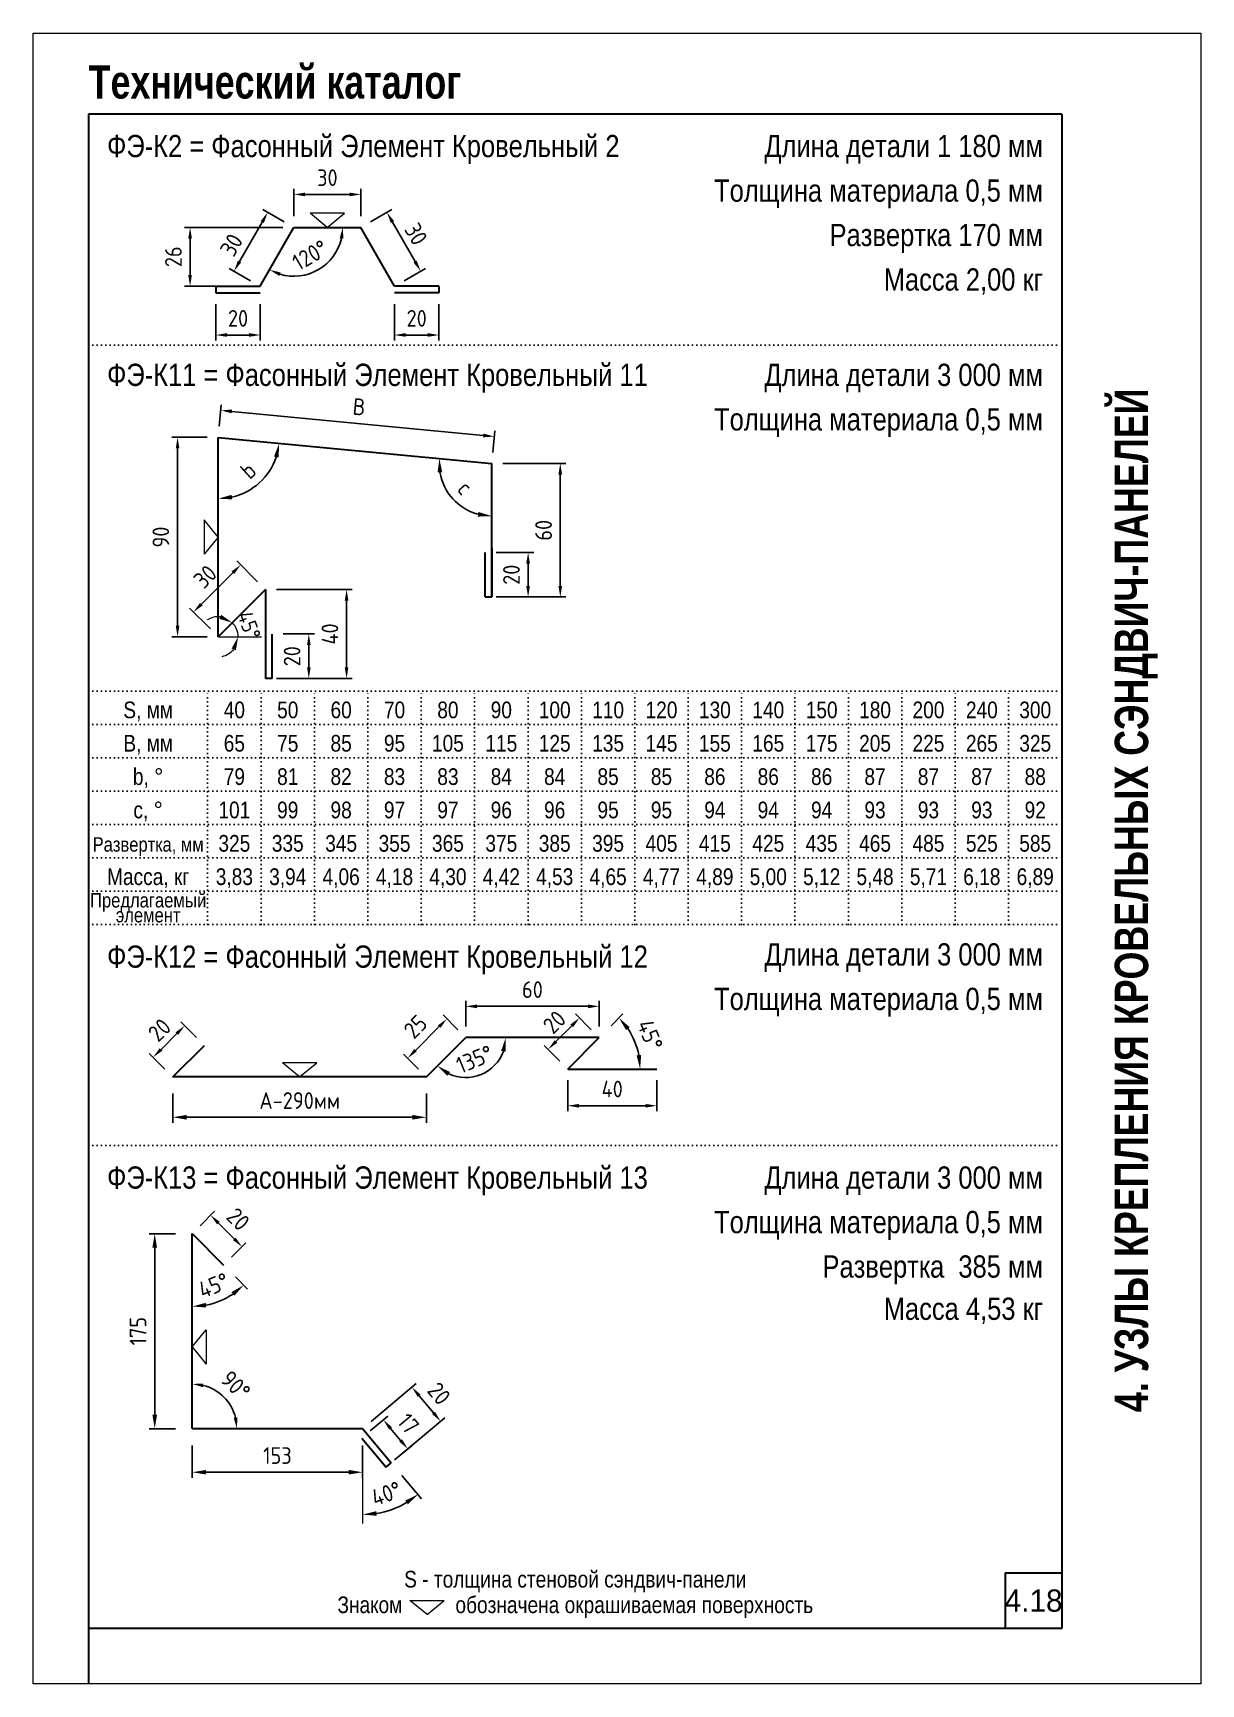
# Model space of a CAD drawing. Extents: x 5821 to 16321, y -13531 to 5774.
# Drawn here: x 13171 to 14221, y -11304 to -9819 of the extents above; entities that cross this region are included whole.
import ezdxf
from ezdxf.enums import TextEntityAlignment as Align

# ---------------------------------------------------------------- set-up
doc = ezdxf.new("R2010")
doc.units = 0
doc.header["$LTSCALE"] = 3
doc.linetypes.add('DOT2', pattern=[0.125, 0, -0.125])
doc.layers.get('0').update_dxf_attribs({"linetype": 'CONTINUOUS', "lineweight": 30})
doc.layers.get('DEFPOINTS').update_dxf_attribs({"linetype": 'CONTINUOUS'})
for name, color, linetype, lineweight in [('new_fill', 8, 'CONTINUOUS', 13), ('RAZMER', 7, 'CONTINUOUS', 9), ('Нащельники', 1, 'CONTINUOUS', 30)]:
    doc.layers.add(name, color=color, linetype=linetype, lineweight=lineweight)
doc.layers.add('Punktir', color=7, linetype='CONTINUOUS')
doc.styles.add('LOGO', font='HATTEN.TTF')
doc.styles.add('ROMANS', font='romans.shx', dxfattribs={"width": 0.85})
doc.styles.add('style1', font='ARIALN.TTF')
doc.styles.add('style2', font='impact.TTF')
doc.dimstyles.new('2.5', dxfattribs={"dimscale": 5, "dimtxt": 3, "dimasz": 2, "dimexe": 1, "dimexo": 2, "dimgap": 0, "dimtad": 0, "dimdec": 0, "dimlfac": 0.5, "dimzin": 9, "dimdsep": 46, "dimtxsty": 'ROMANS', "dimcen": -3, "dimdle": 1, "dimclrd": 256, "dimclre": 256, "dimclrt": 256, "dimadec": 0, "dimazin": 0, "dimtfac": 1, "dimtdec": 0, "dimtofl": 0, "dimtmove": 2, "dimatfit": 3, "dimfxl": 0, "dimtvp": 1, "dimtolj": 1, "dimtzin": 9, "dimarcsym": 0})
doc.dimstyles.new('5', dxfattribs={"dimscale": 5, "dimtxt": 3, "dimasz": 2.5, "dimexe": 1, "dimexo": 3, "dimgap": 0, "dimtad": 0, "dimdec": 0, "dimzin": 9, "dimdsep": 46, "dimtxsty": 'ROMANS', "dimblk2": 'OBLIQUE', "dimcen": -3, "dimdle": 1.5, "dimclrd": 256, "dimclre": 256, "dimclrt": 256, "dimadec": 0, "dimazin": 0, "dimtfac": 1, "dimtdec": 0, "dimtofl": 0, "dimtmove": 2, "dimatfit": 3, "dimfxl": 0, "dimtvp": 1, "dimtolj": 1, "dimtzin": 9, "dimarcsym": 0})
doc.dimstyles.get("Standard").update_dxf_attribs({"dimscale": 0, "dimtxt": 3, "dimasz": 3, "dimexe": 2.5, "dimexo": 2.5, "dimgap": 1.5, "dimtad": 0, "dimdec": 0, "dimzin": 9, "dimdsep": 46, "dimtxsty": 'ROMANS', "dimcen": -3, "dimdle": 1.25, "dimadec": 0, "dimazin": 0, "dimtfac": 0.75, "dimtdec": 0, "dimtofl": 0, "dimtmove": 2, "dimatfit": 3, "dimfxl": 0, "dimtvp": 1.5, "dimtolj": 1, "dimtzin": 0, "dimarcsym": 0})

msp = doc.modelspace()

# ---------------------------------------------------------------- texts
at = {"style": 'style1'}
for s, p in [('ФЭ-К2 = Фасонный Элемент Кровельный 2', (13237.63, -9930.41)), ('ФЭ-К11 = Фасонный Элемент Кровельный 11', (13237.63, -10136.2)), ('ФЭ-К12 = Фасонный Элемент Кровельный 12', (13237.63, -10659.49)), ('ФЭ-К13 = Фасонный Элемент Кровельный 13', (13237.63, -10858.22))]:
    msp.add_text(s, height=20, dxfattribs=at).set_placement(p)
for s, p in [('Длина детали 1 180 мм', (14079.09, -9930.41)), ('Толщина материала 0,5 мм', (14079.09, -9970.45)), ('Развертка 170 мм', (14079.09, -10010.43)), ('Масса 2,00 кг', (14079.09, -10050.43)), ('Длина детали 3 000 мм', (14079.09, -10136.2)), ('Толщина материала 0,5 мм', (14079.09, -10176.22)), ('Длина детали 3 000 мм', (14079.09, -10657.49)), ('Толщина материала 0,5 мм', (14079.09, -10697.53)), ('Длина детали 3 000 мм', (14079.09, -10858.22)), ('Толщина материала 0,5 мм', (14079.09, -10898.26)), ('Развертка  385 мм', (14079.09, -10938.24)), ('Масса 4,53 кг', (14079.09, -10976.24))]:
    msp.add_text(s, height=20, dxfattribs=at).set_placement(p, align=Align.RIGHT)
for s, height, p in [('S, мм', 15, (13274.59, -10435.1)), ('40', 15, (13352.09, -10435.1)), ('50', 15, (13400.09, -10435.1)), ('60', 15, (13448.09, -10435.1)), ('70', 15, (13496.09, -10435.1)), ('80', 15, (13544.09, -10435.1)), ('90', 15, (13592.09, -10435.1)), ('100', 15, (13640.09, -10435.1)), ('110', 15, (13688.09, -10435.1)), ('120', 15, (13736.09, -10435.1)), ('130', 15, (13784.09, -10435.1)), ('140', 15, (13832.09, -10435.1)), ('150', 15, (13880.09, -10435.1)), ('180', 15, (13928.09, -10435.1)), ('200', 15, (13976.09, -10435.1)), ('240', 15, (14024.09, -10435.1)), ('300', 15, (14072.09, -10435.1)), ('B, мм', 15, (13274.59, -10465.1)), ('65', 15, (13352.09, -10465.1)), ('75', 15, (13400.09, -10465.1)), ('85', 15, (13448.09, -10465.1)), ('95', 15, (13496.09, -10465.1)), ('105', 15, (13544.09, -10465.1)), ('115', 15, (13592.09, -10465.1)), ('125', 15, (13640.09, -10465.1)), ('135', 15, (13688.09, -10465.1)), ('145', 15, (13736.09, -10465.1)), ('155', 15, (13784.09, -10465.1)), ('165', 15, (13832.09, -10465.1)), ('175', 15, (13880.09, -10465.1)), ('205', 15, (13928.09, -10465.1)), ('225', 15, (13976.09, -10465.1)), ('265', 15, (14024.09, -10465.1)), ('325', 15, (14072.09, -10465.1)), ('b, %%d', 15, (13274.59, -10495.1)), ('79', 15, (13352.09, -10495.1)), ('81', 15, (13400.09, -10495.1)), ('82', 15, (13448.09, -10495.1)), ('83', 15, (13496.09, -10495.1)), ('83', 15, (13544.09, -10495.1)), ('84', 15, (13592.09, -10495.1)), ('84', 15, (13640.09, -10495.1)), ('85', 15, (13688.09, -10495.1)), ('85', 15, (13736.09, -10495.1)), ('86', 15, (13784.09, -10495.1)), ('86', 15, (13832.09, -10495.1)), ('86', 15, (13880.09, -10495.1)), ('87', 15, (13928.09, -10495.1)), ('87', 15, (13976.09, -10495.1)), ('87', 15, (14024.09, -10495.1)), ('88', 15, (14072.09, -10495.1)), ('c, %%d', 15, (13274.59, -10525.1)), ('101', 15, (13352.09, -10525.1)), ('99', 15, (13400.09, -10525.1)), ('98', 15, (13448.09, -10525.1)), ('97', 15, (13496.09, -10525.1)), ('97', 15, (13544.09, -10525.1)), ('96', 15, (13592.09, -10525.1)), ('96', 15, (13640.09, -10525.1)), ('95', 15, (13688.09, -10525.1)), ('95', 15, (13736.09, -10525.1)), ('94', 15, (13784.09, -10525.1)), ('94', 15, (13832.09, -10525.1)), ('94', 15, (13880.09, -10525.1)), ('93', 15, (13928.09, -10525.1)), ('93', 15, (13976.09, -10525.1)), ('93', 15, (14024.09, -10525.1)), ('92', 15, (14072.09, -10525.1)), ('Развертка, мм', 13, (13274.59, -10555.1)), ('325', 15, (13352.09, -10555.1)), ('335', 15, (13400.09, -10555.1)), ('345', 15, (13448.09, -10555.1)), ('355', 15, (13496.09, -10555.1)), ('365', 15, (13544.09, -10555.1)), ('375', 15, (13592.09, -10555.1)), ('385', 15, (13640.09, -10555.1)), ('395', 15, (13688.09, -10555.1)), ('405', 15, (13736.09, -10555.1)), ('415', 15, (13784.09, -10555.1)), ('425', 15, (13832.09, -10555.1)), ('435', 15, (13880.09, -10555.1)), ('465', 15, (13928.09, -10555.1)), ('485', 15, (13976.09, -10555.1)), ('525', 15, (14024.09, -10555.1)), ('585', 15, (14072.09, -10555.1)), ('Масса, кг', 15, (13274.59, -10585.1)), ('3,83', 15, (13352.09, -10585.1)), ('3,94', 15, (13400.09, -10585.1)), ('4,06', 15, (13448.09, -10585.1)), ('4,18', 15, (13496.09, -10585.1)), ('4,30', 15, (13544.09, -10585.1)), ('4,42', 15, (13592.09, -10585.1)), ('4,53', 15, (13640.09, -10585.1)), ('4,65', 15, (13688.09, -10585.1)), ('4,77', 15, (13736.09, -10585.1)), ('4,89', 15, (13784.09, -10585.1)), ('5,00', 15, (13832.09, -10585.1)), ('5,12', 15, (13880.09, -10585.1)), ('5,48', 15, (13928.09, -10585.1)), ('5,71', 15, (13976.09, -10585.1)), ('6,18', 15, (14024.09, -10585.1)), ('6,89', 15, (14072.09, -10585.1)), ('Предлагаемый', 13, (13274.59, -10605.26)), ('элемент', 13, (13274.59, -10618.67)), ('S - толщина стеновой сэндвич-панели', 15, (13658.59, -11217)), ('Знаком          обозначена окрашиваемая поверхность', 15, (13658.59, -11240))]:
    msp.add_text(s, height=height, dxfattribs=at).set_placement(p, align=Align.CENTER)
at = {"layer": 'new_fill', "style": 'style2'}
msp.add_text('Технический каталог', height=30, dxfattribs=at).set_placement((13221.1, -9877.69))
msp.add_text('4. УЗЛЫ КРЕПЛЕНИЯ КРОВЕЛЬНЫХ СЭНДВИЧ-ПАНЕЛЕЙ', height=30, rotation=90, dxfattribs=at).set_placement((14158.59, -10598.86), align=Align.MIDDLE_CENTER)
at = {"layer": 'new_fill', "style": 'LOGO'}
msp.add_text('4.18', height=20, dxfattribs=at).set_placement((14070.64, -11228.74), align=Align.MIDDLE_CENTER)

# ---------------------------------------------------------------- blocks, each defined once
blk = doc.blocks.new('*D1363')
at = {"layer": 'DEFPOINTS', "color": 0, "transparency": 16777216}
for p in [(13296.8, -10757.7), (13524.7, -10757.7), (13524.7, -10794)]:
    blk.add_point(p, dxfattribs=at)
at = {"layer": 'RAZMER', "lineweight": -2, "transparency": 16777216}
for p, q in [((13296.8, -10772.7), (13296.8, -10799)), ((13524.7, -10772.7), (13524.7, -10799)), ((13309.3, -10794), (13512.2, -10794))]:
    blk.add_line(p, q, dxfattribs=at)
at = {"layer": 'RAZMER', "transparency": 16777216}
for points in [[(13309.3, -10791.9), (13309.3, -10796.1), (13296.8, -10794)], [(13512.2, -10791.9), (13512.2, -10796.1), (13524.7, -10794)]]:
    blk.add_solid(points, dxfattribs=at)
at = {"layer": 'RAZMER', "transparency": 16777216, "insert": (13410.8, -10779), "char_height": 15, "attachment_point": 5, "style": 'ROMANS'}
blk.add_mtext('\\A1;{\\Fromans.shx|c204;А-290мм}', dxfattribs=at)
blk = doc.blocks.new('_OBLIQUE')
at = {"color": 0, "linetype": 'ByBlock'}
blk.add_line((-0.5, -0.5), (0.5, 0.5), dxfattribs=at)
blk = doc.blocks.new('*D1364')
at = {"layer": 'DEFPOINTS', "color": 0, "transparency": 16777216}
for p in [(13560.1, -10722.3), (13507.9, -10740.8), (13524.7, -10757.7)]:
    blk.add_point(p, dxfattribs=at)
at = {"layer": 'RAZMER', "lineweight": -2, "transparency": 16777216}
for p, q in [((13553, -10715.3), (13539.7, -10701.9)), ((13536.2, -10712.5), (13514.9, -10733.8)), ((13517.7, -10750.6), (13504.3, -10737.3))]:
    blk.add_line(p, q, dxfattribs=at)
at = {"layer": 'RAZMER', "transparency": 16777216}
for points in [[(13535, -10711.4), (13537.3, -10713.7), (13543.2, -10705.5)], [(13513.8, -10732.6), (13516.1, -10734.9), (13507.9, -10740.8)]]:
    blk.add_solid(points, dxfattribs=at)
at = {"layer": 'RAZMER', "transparency": 16777216, "insert": (13514.9, -10712.5), "char_height": 15, "attachment_point": 5, "rotation": 45, "style": 'ROMANS'}
blk.add_mtext('\\A1;25', dxfattribs=at)
blk = doc.blocks.new('*D1365')
at = {"layer": 'DEFPOINTS', "color": 0, "transparency": 16777216}
for p in [(13680.1, -10694.2), (13560.1, -10722.3), (13680.1, -10722.3)]:
    blk.add_point(p, dxfattribs=at)
at = {"layer": 'RAZMER', "lineweight": -2, "transparency": 16777216}
for p, q in [((13560.1, -10712.3), (13560.1, -10689.2)), ((13680.1, -10712.3), (13680.1, -10689.2)), ((13570.1, -10694.2), (13670.1, -10694.2))]:
    blk.add_line(p, q, dxfattribs=at)
at = {"layer": 'RAZMER', "transparency": 16777216}
for points in [[(13570.1, -10692.6), (13570.1, -10695.9), (13560.1, -10694.2)], [(13670.1, -10692.6), (13670.1, -10695.9), (13680.1, -10694.2)]]:
    blk.add_solid(points, dxfattribs=at)
at = {"layer": 'RAZMER', "transparency": 16777216, "insert": (13620.1, -10679.2), "char_height": 15, "attachment_point": 5, "style": 'ROMANS'}
blk.add_mtext('\\A1;60', dxfattribs=at)
blk = doc.blocks.new('*D1366')
at = {"layer": 'DEFPOINTS', "color": 0, "transparency": 16777216}
for p in [(13634.2, -10732.9), (13680.1, -10722.3), (13651.8, -10750.6)]:
    blk.add_point(p, dxfattribs=at)
at = {"layer": 'RAZMER', "lineweight": -2, "transparency": 16777216}
for p, q in [((13673, -10715.3), (13658.9, -10701.1)), ((13655.4, -10711.7), (13641.2, -10725.9)), ((13644.8, -10743.5), (13630.6, -10729.4))]:
    blk.add_line(p, q, dxfattribs=at)
at = {"layer": 'RAZMER', "transparency": 16777216}
for points in [[(13654.2, -10710.5), (13656.6, -10712.9), (13662.4, -10704.6)], [(13640.1, -10724.7), (13642.4, -10727), (13634.2, -10732.9)]]:
    blk.add_solid(points, dxfattribs=at)
at = {"layer": 'RAZMER', "transparency": 16777216, "insert": (13639.8, -10708.4), "char_height": 15, "attachment_point": 5, "rotation": 45, "style": 'ROMANS'}
blk.add_mtext('\\A1;20', dxfattribs=at)
blk = doc.blocks.new('*D1367')
at = {"layer": 'DEFPOINTS', "color": 0, "transparency": 16777216}
for p in [(13560.1, -10722.3), (13560.1, -10722.3), (13680.1, -10722.3), (13524.7, -10757.7), (13560.1, -10758.4)]:
    blk.add_point(p, dxfattribs=at)
at = {"layer": 'RAZMER', "lineweight": -2, "transparency": 16777216}
blk.add_arc((13560.1, -10722.3), 36, 244.9695, 340.0305, dxfattribs=at)
at = {"layer": 'RAZMER', "transparency": 16777216}
for points in [[(13591.9, -10734.3), (13596, -10735), (13596.1, -10722.3)], [(13543.6, -10756.7), (13546, -10753.3), (13534.6, -10747.8)]]:
    blk.add_solid(points, dxfattribs=at)
at = {"layer": 'RAZMER', "transparency": 16777216, "insert": (13568.1, -10741.8), "char_height": 15, "attachment_point": 5, "rotation": 22.5, "style": 'ROMANS'}
blk.add_mtext('\\A1;135°', dxfattribs=at)
blk = doc.blocks.new('*D1368')
at = {"layer": 'DEFPOINTS', "color": 0, "transparency": 16777216}
for p in [(13680.1, -10722.3), (13714.7, -10733.8), (13651.8, -10750.6), (13651.8, -10750.6), (13731.8, -10750.6)]:
    blk.add_point(p, dxfattribs=at)
at = {"layer": 'RAZMER', "lineweight": -2, "transparency": 16777216}
blk.add_line((13690.7, -10711.7), (13701.4, -10701), dxfattribs=at)
blk.add_arc((13651.8, -10750.6), 65.1, 11.0189, 33.9811, dxfattribs=at)
at = {"layer": 'RAZMER', "transparency": 16777216}
for points in [[(13704.2, -10715.5), (13707.4, -10712.9), (13697.9, -10704.6)], [(13717.8, -10738), (13713.7, -10738.4), (13716.9, -10750.6)]]:
    blk.add_solid(points, dxfattribs=at)
at = {"layer": 'RAZMER', "transparency": 16777216, "insert": (13725.8, -10720), "char_height": 15, "attachment_point": 5, "rotation": 292.5, "style": 'ROMANS'}
blk.add_mtext('\\A1;45°', dxfattribs=at)
blk = doc.blocks.new('*D1369')
at = {"layer": 'DEFPOINTS', "color": 0, "transparency": 16777216}
for p in [(13651.8, -10750.6), (13731.8, -10750.6), (13731.8, -10783.6)]:
    blk.add_point(p, dxfattribs=at)
at = {"layer": 'RAZMER', "lineweight": -2, "transparency": 16777216}
for p, q in [((13651.8, -10760.6), (13651.8, -10788.6)), ((13731.8, -10760.6), (13731.8, -10788.6)), ((13661.8, -10783.6), (13721.8, -10783.6))]:
    blk.add_line(p, q, dxfattribs=at)
at = {"layer": 'RAZMER', "transparency": 16777216}
for points in [[(13661.8, -10782), (13661.8, -10785.3), (13651.8, -10783.6)], [(13721.8, -10782), (13721.8, -10785.3), (13731.8, -10783.6)]]:
    blk.add_solid(points, dxfattribs=at)
at = {"layer": 'RAZMER', "transparency": 16777216, "insert": (13691.8, -10768.6), "char_height": 15, "attachment_point": 5, "style": 'ROMANS'}
blk.add_mtext('\\A1;40', dxfattribs=at)
blk = doc.blocks.new('*D1370')
at = {"layer": 'DEFPOINTS', "color": 0, "transparency": 16777216}
for p in [(13325.1, -10729.4), (13279.1, -10740), (13296.8, -10757.7)]:
    blk.add_point(p, dxfattribs=at)
at = {"layer": 'RAZMER', "lineweight": -2, "transparency": 16777216}
for p, q in [((13300.4, -10718.8), (13286.2, -10732.9)), ((13318, -10722.3), (13303.9, -10708.2)), ((13289.7, -10750.6), (13275.6, -10736.5))]:
    blk.add_line(p, q, dxfattribs=at)
at = {"layer": 'RAZMER', "transparency": 16777216}
for points in [[(13299.2, -10717.6), (13301.5, -10720), (13307.4, -10711.7)], [(13285, -10731.8), (13287.4, -10734.1), (13279.1, -10740)]]:
    blk.add_solid(points, dxfattribs=at)
at = {"layer": 'RAZMER', "transparency": 16777216, "insert": (13284.8, -10715.5), "char_height": 15, "attachment_point": 5, "rotation": 45, "style": 'ROMANS'}
blk.add_mtext('\\A1;20', dxfattribs=at)
blk = doc.blocks.new('*D1371')
at = {"layer": 'DEFPOINTS', "color": 0, "transparency": 16777216}
for p in [(13314.2, -10898.7), (13359, -10910.4), (13342.5, -10927)]:
    blk.add_point(p, dxfattribs=at)
at = {"layer": 'RAZMER', "lineweight": -2, "transparency": 16777216}
for p, q in [((13321.3, -10891.6), (13334.3, -10878.6)), ((13337.8, -10889.2), (13351.9, -10903.4)), ((13349.5, -10919.9), (13362.5, -10906.9))]:
    blk.add_line(p, q, dxfattribs=at)
at = {"layer": 'RAZMER', "transparency": 16777216}
for points in [[(13339, -10888), (13336.6, -10890.4), (13330.7, -10882.1)], [(13353.1, -10902.2), (13350.8, -10904.5), (13359, -10910.4)]]:
    blk.add_solid(points, dxfattribs=at)
at = {"layer": 'RAZMER', "transparency": 16777216, "insert": (13355.5, -10885.7), "char_height": 15, "attachment_point": 5, "rotation": 315, "style": 'ROMANS'}
blk.add_mtext('\\A1;20', dxfattribs=at)
blk = doc.blocks.new('*D1372')
at = {"layer": 'DEFPOINTS', "color": 0, "transparency": 16777216}
for p in [(13314.2, -10898.7), (13280.5, -11074.1), (13314.2, -11074.1)]:
    blk.add_point(p, dxfattribs=at)
at = {"layer": 'RAZMER', "lineweight": -2, "transparency": 16777216}
for p, q in [((13299.2, -10898.7), (13275.5, -10898.7)), ((13280.5, -10911.2), (13280.5, -11061.6)), ((13299.2, -11074.1), (13275.5, -11074.1))]:
    blk.add_line(p, q, dxfattribs=at)
at = {"layer": 'RAZMER', "transparency": 16777216}
for points in [[(13278.4, -10911.2), (13282.6, -10911.2), (13280.5, -10898.7)], [(13278.4, -11061.6), (13282.6, -11061.6), (13280.5, -11074.1)]]:
    blk.add_solid(points, dxfattribs=at)
at = {"layer": 'RAZMER', "transparency": 16777216, "insert": (13265.5, -10986.4), "char_height": 15, "attachment_point": 5, "rotation": 90, "style": 'ROMANS'}
blk.add_mtext('\\A1;175', dxfattribs=at)
blk = doc.blocks.new('*D1373')
at = {"layer": 'DEFPOINTS', "color": 0, "transparency": 16777216}
for p in [(13314.2, -10898.7), (13314.2, -10898.7), (13342.5, -10927), (13331.1, -10961.9), (13314.2, -11079.1)]:
    blk.add_point(p, dxfattribs=at)
at = {"layer": 'RAZMER', "lineweight": -2, "transparency": 16777216}
blk.add_line((13353.1, -10937.6), (13364, -10948.5), dxfattribs=at)
blk.add_arc((13314.2, -10898.7), 65.5, 280.9511, 304.0489, dxfattribs=at)
at = {"layer": 'RAZMER', "transparency": 16777216}
for points in [[(13349.5, -10951.3), (13352.2, -10954.5), (13360.5, -10945)], [(13326.8, -10965.1), (13326.4, -10960.9), (13314.2, -10964.2)]]:
    blk.add_solid(points, dxfattribs=at)
at = {"layer": 'RAZMER', "transparency": 16777216, "insert": (13333.5, -10945.3), "char_height": 15, "attachment_point": 5, "rotation": 22.5, "style": 'ROMANS'}
blk.add_mtext('\\A1;45°', dxfattribs=at)
blk = doc.blocks.new('*D1374')
at = {"layer": 'DEFPOINTS', "color": 0, "transparency": 16777216}
for p in [(13314.2, -11074.1), (13467.4, -11074.1), (13467.4, -11113.3)]:
    blk.add_point(p, dxfattribs=at)
at = {"layer": 'RAZMER', "lineweight": -2, "transparency": 16777216}
for p, q in [((13314.2, -11089.1), (13314.2, -11118.3)), ((13467.4, -11089.1), (13467.4, -11118.3)), ((13326.7, -11113.3), (13454.9, -11113.3))]:
    blk.add_line(p, q, dxfattribs=at)
at = {"layer": 'RAZMER', "transparency": 16777216}
for points in [[(13326.7, -11111.2), (13326.7, -11115.3), (13314.2, -11113.3)], [(13454.9, -11111.2), (13454.9, -11115.3), (13467.4, -11113.3)]]:
    blk.add_solid(points, dxfattribs=at)
at = {"layer": 'RAZMER', "transparency": 16777216, "insert": (13390.8, -11098.3), "char_height": 15, "attachment_point": 5, "style": 'ROMANS'}
blk.add_mtext('\\A1;153', dxfattribs=at)
blk = doc.blocks.new('*D1375')
at = {"layer": 'DEFPOINTS', "color": 0, "transparency": 16777216}
for p in [(13467.4, -11074.1), (13537.5, -11067.5), (13493.1, -11104.7)]:
    blk.add_point(p, dxfattribs=at)
at = {"layer": 'RAZMER', "lineweight": -2, "transparency": 16777216}
for p, q in [((13475.1, -11067.7), (13515.6, -11033.6)), ((13518.2, -11044.5), (13531.1, -11059.8)), ((13500.8, -11098.3), (13541.3, -11064.3))]:
    blk.add_line(p, q, dxfattribs=at)
at = {"layer": 'RAZMER', "transparency": 16777216}
for points in [[(13519.5, -11043.4), (13517, -11045.6), (13511.8, -11036.8)], [(13532.4, -11058.8), (13529.8, -11060.9), (13537.5, -11067.5)]]:
    blk.add_solid(points, dxfattribs=at)
at = {"layer": 'RAZMER', "transparency": 16777216, "insert": (13536.1, -11042.5), "char_height": 15, "attachment_point": 5, "rotation": 310, "style": 'ROMANS'}
blk.add_mtext('\\A1;20', dxfattribs=at)
blk = doc.blocks.new('*D1376')
at = {"layer": 'DEFPOINTS', "color": 0, "transparency": 16777216}
for p in [(13466.7, -11082.5), (13508, -11092.3), (13488.5, -11108.6)]:
    blk.add_point(p, dxfattribs=at)
at = {"layer": 'RAZMER', "lineweight": -2, "transparency": 16777216}
for p, q in [((13474.3, -11076.1), (13490, -11063)), ((13492.6, -11073.9), (13501.6, -11084.6)), ((13496.2, -11102.2), (13511.8, -11089.1))]:
    blk.add_line(p, q, dxfattribs=at)
at = {"layer": 'RAZMER', "transparency": 16777216}
for points in [[(13493.8, -11072.8), (13491.3, -11075), (13486.1, -11066.2)], [(13502.8, -11083.5), (13500.3, -11085.7), (13508, -11092.3)]]:
    blk.add_solid(points, dxfattribs=at)
at = {"layer": 'RAZMER', "transparency": 16777216, "insert": (13508.5, -11069.6), "char_height": 15, "attachment_point": 5, "rotation": 310, "style": 'ROMANS'}
blk.add_mtext('\\A1;17', dxfattribs=at)
blk = doc.blocks.new('*D1377')
at = {"layer": 'DEFPOINTS', "color": 0, "transparency": 16777216}
for p in [(13314.2, -10894.1), (13349, -11054), (13314.2, -11074.1), (13314.2, -11074.1), (13474.2, -11074.1)]:
    blk.add_point(p, dxfattribs=at)
at = {"layer": 'RAZMER', "lineweight": -2, "transparency": 16777216}
blk.add_arc((13314.2, -11074.1), 40.2, 14.2852, 75.7148, dxfattribs=at)
at = {"layer": 'RAZMER', "transparency": 16777216}
for points in [[(13323.9, -11036.8), (13324.3, -11033.5), (13314.2, -11033.9)], [(13354.8, -11064), (13351.5, -11064.4), (13354.4, -11074.1)]]:
    blk.add_solid(points, dxfattribs=at)
at = {"layer": 'RAZMER', "transparency": 16777216, "insert": (13353.2, -11035.1), "char_height": 15, "attachment_point": 5, "rotation": 315, "style": 'ROMANS'}
blk.add_mtext('\\A1;90°', dxfattribs=at)
blk = doc.blocks.new('*D1378')
at = {"layer": 'DEFPOINTS', "color": 0, "transparency": 16777216}
for p in [(13467.4, -11074.1), (13467.4, -11074.1), (13493.1, -11104.7), (13485.2, -11149.3), (13467.4, -11159.5)]:
    blk.add_point(p, dxfattribs=at)
at = {"layer": 'RAZMER', "lineweight": -2, "transparency": 16777216}
blk.add_line((13502.8, -11116.2), (13520.3, -11137.1), dxfattribs=at)
blk.add_arc((13467.4, -11074.1), 77.3, 279.2788, 300.7212, dxfattribs=at)
at = {"layer": 'RAZMER', "transparency": 16777216}
for points in [[(13505.7, -11138.8), (13508.1, -11142.2), (13517.1, -11133.3)], [(13480, -11152.4), (13479.7, -11148.3), (13467.4, -11151.4)]]:
    blk.add_solid(points, dxfattribs=at)
at = {"layer": 'RAZMER', "transparency": 16777216, "insert": (13488.7, -11132.6), "char_height": 15, "attachment_point": 5, "rotation": 20, "style": 'ROMANS'}
blk.add_mtext('\\A1;40°', dxfattribs=at)
blk = doc.blocks.new('*D1379')
at = {"layer": 'DEFPOINTS', "color": 0, "transparency": 16777216}
for p in [(13337.5, -10182.4), (13301, -10361.8), (13337.5, -10361.8)]:
    blk.add_point(p, dxfattribs=at)
at = {"layer": 'RAZMER', "lineweight": -2, "transparency": 16777216}
for p, q in [((13327.5, -10182.4), (13296, -10182.4)), ((13301, -10192.4), (13301, -10351.8)), ((13327.5, -10361.8), (13296, -10361.8))]:
    blk.add_line(p, q, dxfattribs=at)
at = {"layer": 'RAZMER', "transparency": 16777216}
for points in [[(13299.4, -10192.4), (13302.7, -10192.4), (13301, -10182.4)], [(13299.4, -10351.8), (13302.7, -10351.8), (13301, -10361.8)]]:
    blk.add_solid(points, dxfattribs=at)
at = {"layer": 'RAZMER', "transparency": 16777216, "insert": (13286, -10272.1), "char_height": 15, "attachment_point": 5, "rotation": 90, "style": 'ROMANS'}
blk.add_mtext('\\A1;90', dxfattribs=at)
blk = doc.blocks.new('*D1380')
at = {"layer": 'DEFPOINTS', "color": 0, "transparency": 16777216}
for p in [(13583.5, -10205.9), (13583.5, -10326), (13645.1, -10326)]:
    blk.add_point(p, dxfattribs=at)
at = {"layer": 'RAZMER', "lineweight": -2, "transparency": 16777216}
for p, q in [((13593.5, -10205.9), (13650.1, -10205.9)), ((13645.1, -10215.9), (13645.1, -10316)), ((13593.5, -10326), (13650.1, -10326))]:
    blk.add_line(p, q, dxfattribs=at)
at = {"layer": 'RAZMER', "transparency": 16777216}
for points in [[(13643.4, -10215.9), (13646.8, -10215.9), (13645.1, -10205.9)], [(13643.4, -10316), (13646.8, -10316), (13645.1, -10326)]]:
    blk.add_solid(points, dxfattribs=at)
at = {"layer": 'RAZMER', "transparency": 16777216, "insert": (13630.1, -10266), "char_height": 15, "attachment_point": 5, "rotation": 90, "style": 'ROMANS'}
blk.add_mtext('\\A1;60', dxfattribs=at)
blk = doc.blocks.new('*D1381')
at = {"layer": 'DEFPOINTS', "color": 0, "transparency": 16777216}
for p in [(13337.5, -10182.4), (13585.9, -10181.7), (13583.5, -10205.9)]:
    blk.add_point(p, dxfattribs=at)
at = {"layer": 'RAZMER', "lineweight": -2, "transparency": 16777216}
for p, q in [((13338.5, -10172.5), (13340.3, -10153.2)), ((13349.8, -10159.1), (13575.9, -10180.7)), ((13584.5, -10196), (13586.3, -10176.7))]:
    blk.add_line(p, q, dxfattribs=at)
at = {"layer": 'RAZMER', "transparency": 16777216}
for points in [[(13350, -10157.4), (13349.7, -10160.8), (13339.9, -10158.2)], [(13576.1, -10179.1), (13575.7, -10182.4), (13585.9, -10181.7)]]:
    blk.add_solid(points, dxfattribs=at)
at = {"layer": 'RAZMER', "transparency": 16777216, "insert": (13464.3, -10155), "char_height": 15, "attachment_point": 5, "rotation": 354.5383, "style": 'ROMANS'}
blk.add_mtext('\\A1;B', dxfattribs=at)
blk = doc.blocks.new('*D1382')
at = {"layer": 'DEFPOINTS', "color": 0, "transparency": 16777216}
for p in [(13337.5, -10182.4), (13337.5, -10182.4), (13569.5, -10205.9), (13363.5, -10231.1), (13337.5, -10361.8)]:
    blk.add_point(p, dxfattribs=at)
at = {"layer": 'RAZMER', "lineweight": -2, "transparency": 16777216}
blk.add_arc((13337.5, -10182.4), 55.2, 283.0141, 341.1968, dxfattribs=at)
at = {"layer": 'RAZMER', "transparency": 16777216}
for points in [[(13387.7, -10199.8), (13391.8, -10200.6), (13392.4, -10188)], [(13350.2, -10238.2), (13349.7, -10234.1), (13337.5, -10237.6)]]:
    blk.add_solid(points, dxfattribs=at)
at = {"layer": 'RAZMER', "transparency": 16777216, "insert": (13364.5, -10212.2), "char_height": 15, "attachment_point": 5, "rotation": 42.1055, "style": 'ROMANS'}
blk.add_mtext('\\A1;b', dxfattribs=at)
blk = doc.blocks.new('*D1383')
at = {"layer": 'DEFPOINTS', "color": 0, "transparency": 16777216}
for p in [(13380, -10319.3), (13380, -10399.3), (13453, -10399.3)]:
    blk.add_point(p, dxfattribs=at)
at = {"layer": 'RAZMER', "lineweight": -2, "transparency": 16777216}
for p, q in [((13390, -10319.3), (13458, -10319.3)), ((13453, -10329.3), (13453, -10389.3)), ((13390, -10399.3), (13458, -10399.3))]:
    blk.add_line(p, q, dxfattribs=at)
at = {"layer": 'RAZMER', "transparency": 16777216}
for points in [[(13451.3, -10329.3), (13454.6, -10329.3), (13453, -10319.3)], [(13451.3, -10389.3), (13454.6, -10389.3), (13453, -10399.3)]]:
    blk.add_solid(points, dxfattribs=at)
at = {"layer": 'RAZMER', "transparency": 16777216, "insert": (13438, -10359.3), "char_height": 15, "attachment_point": 5, "rotation": 90, "style": 'ROMANS'}
blk.add_mtext('\\A1;40', dxfattribs=at)
blk = doc.blocks.new('*D1384')
at = {"layer": 'DEFPOINTS', "color": 0, "transparency": 16777216}
for p in [(13577.5, -10286), (13577.5, -10326), (13616.2, -10326)]:
    blk.add_point(p, dxfattribs=at)
at = {"layer": 'RAZMER', "lineweight": -2, "transparency": 16777216}
for p, q in [((13587.5, -10286), (13621.2, -10286)), ((13616.2, -10296), (13616.2, -10316)), ((13587.5, -10326), (13621.2, -10326))]:
    blk.add_line(p, q, dxfattribs=at)
at = {"layer": 'RAZMER', "transparency": 16777216}
for points in [[(13614.5, -10296), (13617.8, -10296), (13616.2, -10286)], [(13614.5, -10316), (13617.8, -10316), (13616.2, -10326)]]:
    blk.add_solid(points, dxfattribs=at)
at = {"layer": 'RAZMER', "transparency": 16777216, "insert": (13601.2, -10306), "char_height": 15, "attachment_point": 5, "rotation": 90, "style": 'ROMANS'}
blk.add_mtext('\\A1;20', dxfattribs=at)
blk = doc.blocks.new('*D1385')
at = {"layer": 'DEFPOINTS', "color": 0, "transparency": 16777216}
for p in [(13386, -10359.3), (13386, -10399.3), (13419, -10399.3)]:
    blk.add_point(p, dxfattribs=at)
at = {"layer": 'RAZMER', "lineweight": -2, "transparency": 16777216}
for p, q in [((13396, -10359.3), (13424, -10359.3)), ((13419, -10369.3), (13419, -10389.3)), ((13396, -10399.3), (13424, -10399.3))]:
    blk.add_line(p, q, dxfattribs=at)
at = {"layer": 'RAZMER', "transparency": 16777216}
for points in [[(13417.4, -10369.3), (13420.7, -10369.3), (13419, -10359.3)], [(13417.4, -10389.3), (13420.7, -10389.3), (13419, -10399.3)]]:
    blk.add_solid(points, dxfattribs=at)
at = {"layer": 'RAZMER', "transparency": 16777216, "insert": (13404, -10379.3), "char_height": 15, "attachment_point": 5, "rotation": 90, "style": 'ROMANS'}
blk.add_mtext('\\A1;20', dxfattribs=at)
blk = doc.blocks.new('*D1386')
at = {"layer": 'DEFPOINTS', "color": 0, "transparency": 16777216}
for p in [(13380, -10319.3), (13315.3, -10339.6), (13337.5, -10361.8)]:
    blk.add_point(p, dxfattribs=at)
at = {"layer": 'RAZMER', "lineweight": -2, "transparency": 16777216}
for p, q in [((13350.7, -10304.2), (13322.4, -10332.5)), ((13372.9, -10312.3), (13354.2, -10293.6)), ((13330.5, -10354.7), (13311.8, -10336))]:
    blk.add_line(p, q, dxfattribs=at)
at = {"layer": 'RAZMER', "transparency": 16777216}
for points in [[(13349.5, -10303), (13351.9, -10305.4), (13357.8, -10297.1)], [(13321.2, -10331.3), (13323.6, -10333.7), (13315.3, -10339.6)]]:
    blk.add_solid(points, dxfattribs=at)
at = {"layer": 'RAZMER', "transparency": 16777216, "insert": (13325.9, -10307.7), "char_height": 15, "attachment_point": 5, "rotation": 45, "style": 'ROMANS'}
blk.add_mtext('\\A1;30', dxfattribs=at)
blk = doc.blocks.new('*D1387')
at = {"layer": 'DEFPOINTS', "color": 0, "transparency": 16777216}
for p in [(13380, -10319.3), (13337.5, -10361.8), (13337.5, -10361.8), (13353.1, -10352.8), (13376.4, -10361.8)]:
    blk.add_point(p, dxfattribs=at)
at = {"layer": 'RAZMER', "color": 0, "lineweight": 0, "transparency": 16777216}
for start, end in [(84.0272, 123.0545), (360, 45), (281.9455, 320.9728)]:
    blk.add_arc((13337.5, -10361.8), 18, start, end, dxfattribs=at)
at = {"layer": 'RAZMER', "color": 0, "transparency": 16777216}
for points in [[(13340.3, -10342.1), (13338.5, -10345.7), (13350.2, -10349.1)], [(13349.6, -10372.4), (13353.4, -10373.8), (13355.5, -10361.8)]]:
    blk.add_solid(points, dxfattribs=at)
at = {"layer": 'RAZMER', "color": 0, "transparency": 16777216, "insert": (13365.3, -10351.5), "char_height": 14, "attachment_point": 5, "rotation": 290.3658, "style": 'ROMANS'}
blk.add_mtext('\\A1;45°', dxfattribs=at)
blk = doc.blocks.new('*D1388')
at = {"layer": 'DEFPOINTS', "color": 0, "transparency": 16777216}
for p in [(13337.5, -10182.4), (13583.5, -10205.9), (13583.5, -10205.9), (13541.1, -10227), (13583.5, -10326)]:
    blk.add_point(p, dxfattribs=at)
at = {"layer": 'RAZMER', "lineweight": -2, "transparency": 16777216}
blk.add_arc((13583.5, -10205.9), 47.3, 189.7204, 254.818, dxfattribs=at)
at = {"layer": 'RAZMER', "transparency": 16777216}
for points in [[(13534.8, -10214), (13539, -10213.9), (13536.4, -10201.4)], [(13571.4, -10249.5), (13570.9, -10253.7), (13583.5, -10253.3)]]:
    blk.add_solid(points, dxfattribs=at)
at = {"layer": 'RAZMER', "transparency": 16777216, "insert": (13559.6, -10227.7), "char_height": 15, "attachment_point": 5, "rotation": 312.2692, "style": 'ROMANS'}
blk.add_mtext('\\A1;c', dxfattribs=at)
blk = doc.blocks.new('*D1389')
at = {"layer": 'DEFPOINTS', "color": 0, "transparency": 16777216}
for p in [(13335.4, -10052.5), (13375.4, -10052.5), (13375.4, -10090.4)]:
    blk.add_point(p, dxfattribs=at)
at = {"layer": 'RAZMER', "lineweight": -2, "transparency": 16777216}
for p, q in [((13335.4, -10062.5), (13335.4, -10095.4)), ((13375.4, -10062.5), (13375.4, -10095.4)), ((13345.4, -10090.4), (13365.4, -10090.4))]:
    blk.add_line(p, q, dxfattribs=at)
at = {"layer": 'RAZMER', "transparency": 16777216}
for points in [[(13345.4, -10088.7), (13345.4, -10092), (13335.4, -10090.4)], [(13365.4, -10088.7), (13365.4, -10092), (13375.4, -10090.4)]]:
    blk.add_solid(points, dxfattribs=at)
at = {"layer": 'RAZMER', "transparency": 16777216, "insert": (13355.4, -10075.4), "char_height": 15, "attachment_point": 5, "style": 'ROMANS'}
blk.add_mtext('\\A1;20', dxfattribs=at)
blk = doc.blocks.new('*D1390')
at = {"layer": 'DEFPOINTS', "color": 0, "transparency": 16777216}
for p in [(13405.7, -9993.6), (13351.8, -10033), (13375.4, -10046.5)]:
    blk.add_point(p, dxfattribs=at)
at = {"layer": 'RAZMER', "lineweight": -2, "transparency": 16777216}
for p, q in [((13397, -9988.6), (13377.8, -9977.6)), ((13377.1, -9988.8), (13356.8, -10024.3)), ((13366.7, -10041.5), (13347.5, -10030.5))]:
    blk.add_line(p, q, dxfattribs=at)
at = {"layer": 'RAZMER', "transparency": 16777216}
for points in [[(13375.7, -9987.9), (13378.6, -9989.6), (13382.1, -9980.1)], [(13355.3, -10023.5), (13358.2, -10025.1), (13351.8, -10033)]]:
    blk.add_solid(points, dxfattribs=at)
at = {"layer": 'RAZMER', "transparency": 16777216, "insert": (13349.5, -10009.4), "char_height": 15, "attachment_point": 5, "rotation": 60.1883, "style": 'ROMANS'}
blk.add_mtext('\\A1;30', dxfattribs=at)
blk = doc.blocks.new('*D1391')
at = {"layer": 'DEFPOINTS', "color": 0, "transparency": 16777216}
for p in [(13465.7, -9963.9), (13405.7, -9993.6), (13465.7, -9993.6)]:
    blk.add_point(p, dxfattribs=at)
at = {"layer": 'RAZMER', "lineweight": -2, "transparency": 16777216}
for p, q in [((13405.7, -9983.6), (13405.7, -9958.9)), ((13415.7, -9963.9), (13455.7, -9963.9)), ((13465.7, -9983.6), (13465.7, -9958.9))]:
    blk.add_line(p, q, dxfattribs=at)
at = {"layer": 'RAZMER', "transparency": 16777216}
for points in [[(13415.7, -9962.3), (13415.7, -9965.6), (13405.7, -9963.9)], [(13455.7, -9962.3), (13455.7, -9965.6), (13465.7, -9963.9)]]:
    blk.add_solid(points, dxfattribs=at)
at = {"layer": 'RAZMER', "transparency": 16777216, "insert": (13435.7, -9948.9), "char_height": 15, "attachment_point": 5, "style": 'ROMANS'}
blk.add_mtext('\\A1;30', dxfattribs=at)
blk = doc.blocks.new('*D1392')
at = {"layer": 'DEFPOINTS', "color": 0, "transparency": 16777216}
for p in [(13405.7, -9993.6), (13312.3, -10046.5), (13375.4, -10046.5)]:
    blk.add_point(p, dxfattribs=at)
at = {"layer": 'RAZMER', "lineweight": -2, "transparency": 16777216}
for p, q in [((13395.7, -9993.6), (13307.3, -9993.6)), ((13312.3, -10003.6), (13312.3, -10036.5)), ((13365.4, -10046.5), (13307.3, -10046.5))]:
    blk.add_line(p, q, dxfattribs=at)
at = {"layer": 'RAZMER', "transparency": 16777216}
for points in [[(13310.6, -10003.6), (13313.9, -10003.6), (13312.3, -9993.6)], [(13310.6, -10036.5), (13313.9, -10036.5), (13312.3, -10046.5)]]:
    blk.add_solid(points, dxfattribs=at)
at = {"layer": 'RAZMER', "transparency": 16777216, "insert": (13297.3, -10020), "char_height": 15, "attachment_point": 5, "rotation": 90, "style": 'ROMANS'}
blk.add_mtext('\\A1;26', dxfattribs=at)
blk = doc.blocks.new('*D1393')
at = {"layer": 'DEFPOINTS', "color": 0, "transparency": 16777216}
for p in [(13405.7, -9993.6), (13405.7, -9993.6), (13459.7, -9993.6), (13413.4, -10036.8), (13375.4, -10046.5)]:
    blk.add_point(p, dxfattribs=at)
at = {"layer": 'RAZMER', "lineweight": -2, "transparency": 16777216}
blk.add_arc((13405.7, -9993.6), 43.9, 253.2534, 346.9349, dxfattribs=at)
at = {"layer": 'RAZMER', "transparency": 16777216}
for points in [[(13446.8, -10003.3), (13450.1, -10003.7), (13449.6, -9993.6)], [(13392.4, -10037.2), (13393.7, -10034.1), (13383.8, -10031.7)]]:
    blk.add_solid(points, dxfattribs=at)
at = {"layer": 'RAZMER', "transparency": 16777216, "insert": (13420.2, -10018.6), "char_height": 15, "attachment_point": 5, "rotation": 30.0942, "style": 'ROMANS'}
blk.add_mtext('\\A1;120°', dxfattribs=at)
blk = doc.blocks.new('*D1394')
at = {"layer": 'DEFPOINTS', "color": 0, "transparency": 16777216}
for p in [(13465.7, -9993.6), (13519.6, -10033), (13496, -10046.5)]:
    blk.add_point(p, dxfattribs=at)
at = {"layer": 'RAZMER', "lineweight": -2, "transparency": 16777216}
for p, q in [((13474.4, -9988.6), (13493.6, -9977.6)), ((13494.2, -9988.8), (13514.6, -10024.3)), ((13504.7, -10041.5), (13523.9, -10030.5))]:
    blk.add_line(p, q, dxfattribs=at)
at = {"layer": 'RAZMER', "transparency": 16777216}
for points in [[(13495.7, -9987.9), (13492.8, -9989.6), (13489.2, -9980.1)], [(13516, -10023.5), (13513.1, -10025.1), (13519.6, -10033)]]:
    blk.add_solid(points, dxfattribs=at)
at = {"layer": 'RAZMER', "transparency": 16777216, "insert": (13515.4, -9999.5), "char_height": 15, "attachment_point": 5, "rotation": 299.8117, "style": 'ROMANS'}
blk.add_mtext('\\A1;30', dxfattribs=at)
blk = doc.blocks.new('*D1395')
at = {"layer": 'DEFPOINTS', "color": 0, "transparency": 16777216}
for p in [(13496, -10052.5), (13536, -10052.5), (13496, -10090.4)]:
    blk.add_point(p, dxfattribs=at)
at = {"layer": 'RAZMER', "lineweight": -2, "transparency": 16777216}
for p, q in [((13496, -10062.5), (13496, -10095.4)), ((13536, -10062.5), (13536, -10095.4)), ((13526, -10090.4), (13506, -10090.4))]:
    blk.add_line(p, q, dxfattribs=at)
at = {"layer": 'RAZMER', "transparency": 16777216}
for points in [[(13506, -10088.7), (13506, -10092), (13496, -10090.4)], [(13526, -10088.7), (13526, -10092), (13536, -10090.4)]]:
    blk.add_solid(points, dxfattribs=at)
at = {"layer": 'RAZMER', "transparency": 16777216, "insert": (13516, -10075.4), "char_height": 15, "attachment_point": 5, "style": 'ROMANS'}
blk.add_mtext('\\A1;20', dxfattribs=at)

# ---------------------------------------------------------------- dimensions: what is measured, and where the dimension line sits
at = {"layer": 'RAZMER'}
for base, p1, p2, dimstyle, picture, middle in [((13465.67, -9963.95), (13405.67, -9993.59), (13465.67, -9993.59), '2.5', '*D1391', (13435.67, -9948.95)), ((13375.36, -10090.37), (13335.36, -10052.49), (13375.36, -10052.49), '2.5', '*D1389', (13355.36, -10075.37)), ((13680.12, -10694.22), (13560.08, -10722.32), (13680.12, -10722.32), '2.5', '*D1365', (13620.1, -10679.22)), ((13731.84, -10783.62), (13651.84, -10750.61), (13731.84, -10750.61), '2.5', '*D1369', (13691.84, -10768.62)), ((13467.41, -11113.26), (13314.19, -11074.09), (13467.41, -11074.09), '5', '*D1374', (13390.8, -11098.26))]:
    dim = msp.add_linear_dim(base=base, p1=p1, p2=p2, dimstyle=dimstyle, dxfattribs=at)
    dim.commit()
    dim.dimension.update_dxf_attribs({"geometry": picture, "text_midpoint": middle})
for base, p1, p2, angle, picture, middle in [((13351.79, -10032.98), (13405.67, -9993.59), (13375.36, -10046.49), 240.1883, '*D1390', (13349.55, -10009.38)), ((13519.56, -10032.98), (13465.67, -9993.59), (13495.99, -10046.49), 299.8117, '*D1394', (13515.44, -9999.51)), ((13279.15, -10740.01), (13325.1, -10729.39), (13296.82, -10757.68), 225, '*D1370', (13284.8, -10715.45)), ((13634.16, -10732.93), (13680.12, -10722.32), (13651.84, -10750.61), 225, '*D1366', (13639.82, -10708.38))]:
    dim = msp.add_linear_dim(base=base, p1=p1, p2=p2, angle=angle, dimstyle='2.5', dxfattribs=at)
    dim.commit()
    dim.dimension.update_dxf_attribs({"geometry": picture, "text_midpoint": middle, "dimtype": 161})
for base, p1, p2, dimstyle, picture, middle in [((13312.28, -10046.49), (13405.67, -9993.59), (13375.36, -10046.49), '2.5', '*D1392', (13297.28, -10020.04)), ((13301.05, -10361.78), (13337.54, -10182.42), (13337.54, -10361.78), '2.5', '*D1379', (13286.05, -10272.1)), ((13645.11, -10325.99), (13583.54, -10205.95), (13583.54, -10325.99), '2.5', '*D1380', (13630.11, -10265.97)), ((13616.16, -10325.99), (13577.54, -10285.99), (13577.54, -10325.99), '2.5', '*D1384', (13601.16, -10305.99)), ((13452.97, -10399.35), (13379.96, -10319.35), (13379.96, -10399.35), '2.5', '*D1383', (13437.97, -10359.35)), ((13419.04, -10399.35), (13385.96, -10359.35), (13385.96, -10399.35), '2.5', '*D1385', (13404.04, -10379.35)), ((13280.53, -11074.09), (13314.19, -10898.67), (13314.19, -11074.09), '5', '*D1372', (13265.53, -10986.38))]:
    dim = msp.add_linear_dim(base=base, p1=p1, p2=p2, angle=90, dimstyle=dimstyle, dxfattribs=at)
    dim.commit()
    dim.dimension.update_dxf_attribs({"geometry": picture, "text_midpoint": middle})
for base, line1, line2, dimstyle, picture, middle in [((13413.4, -10036.85), ((13375.36, -10046.49), (13405.67, -9993.59)), ((13405.67, -9993.59), (13459.67, -9993.59)), '2.5', '*D1393', (13420.19, -10018.63)), ((13714.71, -10733.76), ((13651.84, -10750.61), (13731.84, -10750.61)), ((13651.84, -10750.61), (13680.12, -10722.32)), '5', '*D1368', (13725.84, -10719.96)), ((13560.08, -10758.37), ((13680.12, -10722.32), (13560.08, -10722.32)), ((13524.72, -10757.68), (13560.08, -10722.32)), '5', '*D1367', (13568.13, -10741.77)), ((13349.01, -11053.99), ((13314.19, -11074.09), (13474.19, -11074.09)), ((13314.19, -11074.09), (13314.19, -10894.09)), '2.5', '*D1377', (13353.23, -11035.05)), ((13331.14, -10961.94), ((13314.19, -11079.09), (13314.19, -10898.67)), ((13314.19, -10898.67), (13342.47, -10926.96)), '5', '*D1373', (13333.51, -10945.33)), ((13485.23, -11149.28), ((13467.41, -11074.09), (13493.13, -11104.74)), ((13467.41, -11074.09), (13467.41, -11159.45)), '5', '*D1378', (13488.71, -11132.61))]:
    dim = msp.add_angular_dim_2l(base=base, line1=line1, line2=line2, dimstyle=dimstyle, dxfattribs=at)
    dim.commit()
    dim.dimension.update_dxf_attribs({"geometry": picture, "text_midpoint": middle})
dim = msp.add_linear_dim(base=(13495.99, -10090.37), p1=(13535.99, -10052.49), p2=(13495.99, -10052.49), angle=180, dimstyle='2.5', override={"dimlfac": 0.5, "dimtxsty": 'ROMANS', "dimsah": 1, "dimtolj": 1}, dxfattribs=at)
dim.commit()
dim.dimension.update_dxf_attribs({"geometry": '*D1395', "text_midpoint": (13515.99, -10075.37)})
dim = msp.add_aligned_dim(p1=(13337.54, -10182.42), p2=(13583.54, -10205.95), distance=24.38, text='B', dimstyle='2.5', dxfattribs=at)
dim.commit()
dim.dimension.update_dxf_attribs({"geometry": '*D1381', "text_midpoint": (13464.29, -10154.99)})
for base, line1, line2, text, picture, middle in [((13363.49, -10231.09), ((13337.54, -10361.78), (13337.54, -10182.42)), ((13337.54, -10182.42), (13569.54, -10205.95)), 'b', '*D1382', (13364.46, -10212.21)), ((13541.15, -10226.95), ((13337.54, -10182.42), (13583.54, -10205.95)), ((13583.54, -10325.99), (13583.54, -10205.95)), 'c', '*D1388', (13559.63, -10227.68))]:
    dim = msp.add_angular_dim_2l(base=base, line1=line1, line2=line2, text=text, dimstyle='5', dxfattribs=at)
    dim.commit()
    dim.dimension.update_dxf_attribs({"geometry": picture, "text_midpoint": middle})
for p1, p2, distance, picture, middle in [((13379.96, -10319.35), (13337.54, -10361.78), -31.41, '*D1386', (13325.93, -10307.75)), ((13560.08, -10722.32), (13524.72, -10757.68), -23.84, '*D1364', (13514.94, -10712.54)), ((13314.19, -10898.67), (13342.47, -10926.96), 23.38, '*D1371', (13355.47, -10885.68)), ((13467.41, -11074.09), (13493.13, -11104.74), 57.94, '*D1375', (13536.15, -11042.53)), ((13466.67, -11082.55), (13488.53, -11108.59), 25.39, '*D1376', (13508.55, -11069.61))]:
    dim = msp.add_aligned_dim(p1=p1, p2=p2, distance=distance, dimstyle='2.5', dxfattribs=at)
    dim.commit()
    dim.dimension.update_dxf_attribs({"geometry": picture, "text_midpoint": middle})
dim = msp.add_angular_dim_2l(base=(13353.09, -10352.79), line1=((13337.54, -10361.78), (13376.45, -10361.78)), line2=((13337.54, -10361.78), (13379.96, -10319.35)), dimstyle='Standard', override={"dimscale": 1, "dimtxt": 14, "dimasz": 12, "dimlwd": 0}, dxfattribs=at)
dim.commit()
dim.dimension.update_dxf_attribs({"geometry": '*D1387', "text_midpoint": (13365.25, -10351.49), "dimtype": 162})
dim = msp.add_linear_dim(base=(13524.72, -10794.03), p1=(13296.82, -10757.68), p2=(13524.72, -10757.68), text='{\\Fromans.shx|c204;А-290мм}', dimstyle='5', dxfattribs=at)
dim.commit()
dim.dimension.update_dxf_attribs({"geometry": '*D1363', "text_midpoint": (13410.77, -10779.03)})

# ---------------------------------------------------------------- linework, layer by layer
at = {"color": 1}
for p, q in [((14096.09, -9891.59), (13221.09, -9891.59)), ((13221.09, -9891.59), (13221.09, -11303.74)), ((14096.09, -9891.59), (14096.09, -11253.74)), ((14045.18, -11203.74), (14096.09, -11203.74)), ((14045.18, -11203.74), (14045.18, -11253.74)), ((14096.09, -11253.74), (13221.09, -11253.74))]:
    msp.add_line(p, q, dxfattribs=at)
at = {"layer": 'Punktir', "linetype": 'DOT2', "ltscale": 10}
for p, q in [((13221.09, -10099.38), (14096.09, -10099.38)), ((13221.09, -10410.67), (14096.09, -10410.67)), ((13328.09, -10620.67), (13328.09, -10410.67)), ((13376.09, -10620.67), (13376.09, -10410.67)), ((13424.09, -10620.67), (13424.09, -10410.67)), ((13472.09, -10620.67), (13472.09, -10410.67)), ((13520.09, -10620.67), (13520.09, -10410.67)), ((13568.09, -10620.67), (13568.09, -10410.67)), ((13616.09, -10620.67), (13616.09, -10410.67)), ((13664.09, -10620.67), (13664.09, -10410.67)), ((13712.09, -10620.67), (13712.09, -10410.67)), ((13760.09, -10620.67), (13760.09, -10410.67)), ((13808.09, -10620.67), (13808.09, -10410.67)), ((13856.09, -10620.67), (13856.09, -10410.67)), ((13904.09, -10620.67), (13904.09, -10410.67)), ((13952.09, -10620.67), (13952.09, -10410.67)), ((14000.09, -10620.67), (14000.09, -10410.67)), ((14048.09, -10620.67), (14048.09, -10410.67)), ((13221.09, -10440.67), (14096.09, -10440.67)), ((13221.09, -10470.67), (14096.09, -10470.67)), ((13221.09, -10500.67), (14096.09, -10500.67)), ((13221.09, -10530.67), (14096.09, -10530.67)), ((13221.09, -10560.67), (14096.09, -10560.67)), ((13221.09, -10590.67), (14096.09, -10590.67)), ((13221.09, -10620.67), (14096.09, -10620.67)), ((13221.09, -10819.4), (14096.09, -10819.4))]:
    msp.add_line(p, q, dxfattribs=at)
at = {"layer": 'RAZMER'}
for p, q in [((13451.07, -9980.93), (13420.28, -9980.93)), ((13435.67, -9993.59), (13420.28, -9980.93)), ((13435.67, -9993.59), (13451.07, -9980.93)), ((13337.54, -10272.1), (13324.88, -10256.71)), ((13324.88, -10256.71), (13324.88, -10287.49)), ((13337.54, -10272.1), (13324.88, -10287.49)), ((13337.54, -10361.78), (13376.45, -10361.78)), ((13426.17, -10745.02), (13395.38, -10745.02)), ((13410.77, -10757.68), (13395.38, -10745.02)), ((13410.77, -10757.68), (13426.17, -10745.02)), ((13314.19, -11000.56), (13326.85, -10985.17)), ((13326.85, -10985.17), (13326.85, -11015.96)), ((13314.19, -11000.56), (13326.85, -11015.96)), ((13467.41, -11101.22), (13467.41, -11159.45)), ((13525.29, -11241.19), (13509.89, -11228.53)), ((13509.89, -11228.53), (13540.68, -11228.53)), ((13525.29, -11241.19), (13540.68, -11228.53))]:
    msp.add_line(p, q, dxfattribs=at)
msp.add_lwpolyline([(13171.09, -9818.74), (14221.09, -9818.74), (14221.09, -11303.74), (13171.09, -11303.74)], close=True, dxfattribs=at)
at = {"layer": 'Нащельники'}
for p, q in [((13375.36, -10046.49), (13405.67, -9993.59)), ((13405.67, -9993.59), (13465.67, -9993.59)), ((13495.99, -10046.49), (13465.67, -9993.59)), ((13335.36, -10046.49), (13335.36, -10052.49)), ((13335.36, -10046.49), (13375.36, -10046.49)), ((13335.36, -10052.49), (13375.36, -10052.49)), ((13535.99, -10046.49), (13495.99, -10046.49)), ((13535.99, -10052.49), (13495.99, -10052.49)), ((13535.99, -10046.49), (13535.99, -10052.49)), ((13337.54, -10182.42), (13583.54, -10205.95)), ((13337.54, -10361.78), (13337.54, -10182.42)), ((13583.54, -10325.99), (13583.54, -10205.95)), ((13577.54, -10325.99), (13577.54, -10285.99)), ((13583.54, -10281.99), (13583.54, -10325.99)), ((13583.54, -10281.99), (13583.54, -10325.99)), ((13379.96, -10319.35), (13337.54, -10361.78)), ((13379.96, -10319.35), (13379.96, -10399.35)), ((13577.54, -10325.99), (13583.54, -10325.99)), ((13385.96, -10399.35), (13385.96, -10359.35)), ((13385.96, -10399.35), (13379.96, -10399.35)), ((13296.82, -10757.68), (13325.1, -10729.39)), ((13524.72, -10757.68), (13560.08, -10722.32)), ((13680.12, -10722.32), (13560.08, -10722.32)), ((13651.84, -10750.61), (13680.12, -10722.32)), ((13651.84, -10750.61), (13731.84, -10750.61)), ((13524.72, -10757.68), (13296.82, -10757.68)), ((13314.19, -10898.67), (13342.47, -10926.96)), ((13314.19, -11074.09), (13314.19, -10898.67)), ((13314.19, -11074.09), (13467.41, -11074.09)), ((13467.41, -11074.09), (13493.13, -11104.74)), ((13466.67, -11082.55), (13488.53, -11108.59)), ((13488.53, -11108.59), (13493.13, -11104.74))]:
    msp.add_line(p, q, dxfattribs=at)

msp.set_redraw_order([(e.dxf.handle, doc.entitydb.next_handle()) for e in msp.query("TEXT MTEXT ATTDEF DIMENSION ARC_DIMENSION")])  # texts and dimensions are drawn at this point

doc.saveas('drawing.dxf')
